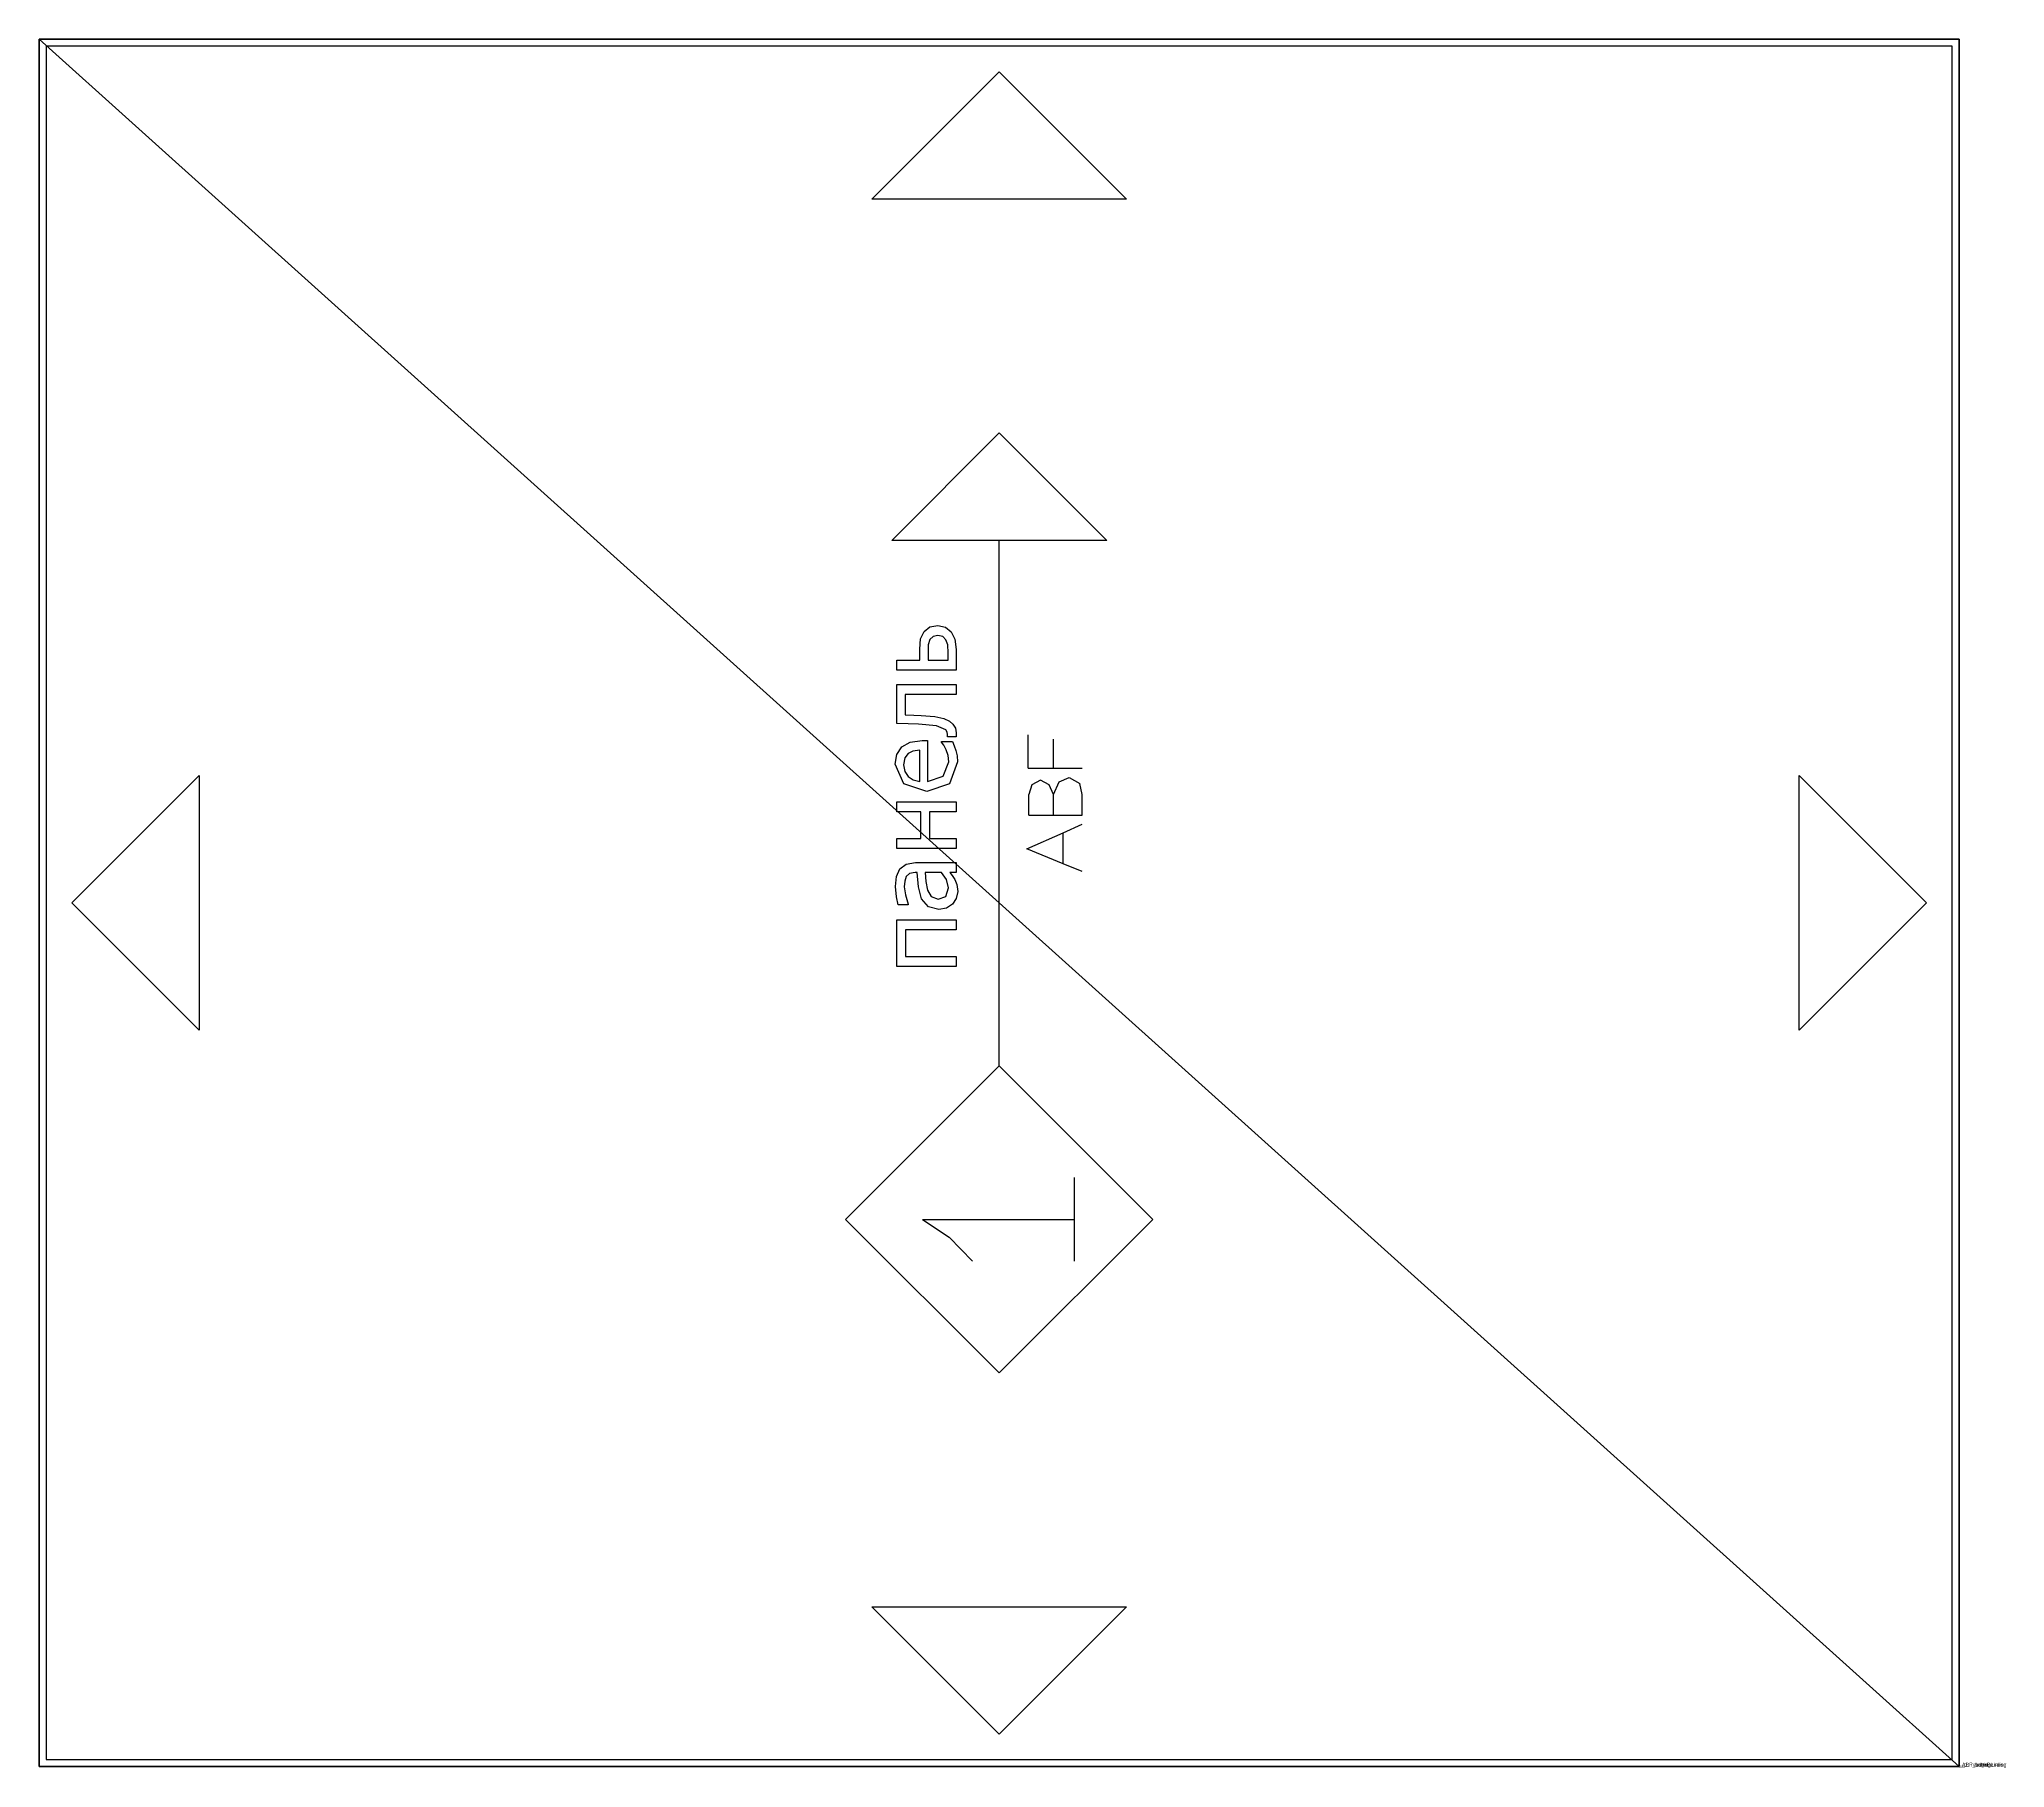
# Model space of a CAD drawing. Extents: x -4122 to 12, y -720 to 450.
# Drawn here: x -500 to 12, y 0 to 450 of the extents above; entities that cross this region are included whole.
import ezdxf

# ---------------------------------------------------------------- set-up
doc = ezdxf.new("R2010")
doc.units = 0
doc.header["$LTSCALE"] = 25.4
doc.layers.get('0').update_dxf_attribs({"linetype": 'CONTINUOUS'})
for name, color, linetype in [('ABF_CUTTINGLINES', 22, 'CONTINUOUS'), ('ABF_EDGEBANDING', 221, 'CONTINUOUS'), ('ABF_LABEL', 33, 'CONTINUOUS')]:
    doc.layers.add(name, color=color, linetype=linetype)

# ---------------------------------------------------------------- blocks, each defined once
blk = doc.blocks.new('GROUP15_1')
at = {"layer": 'ABF_LABEL', "color": 0}
for p, q in [((-10.51, 7.13), (-10.51, 16.91)), ((-10.51, 16.91), (-2.79, 16.91)), ((-2.79, 16.91), (-2.79, 7.13)), ((-0.29, 16.7), (1.01, 16.99)), ((-0.29, 15.03), (-0.29, 16.7)), ((1.01, 16.99), (2.69, 17.15)), ((2.69, 17.15), (4.39, 16.99)), ((4.39, 16.99), (5.64, 16.42)), ((5.64, 16.42), (6.43, 15.38)), ((9.01, 7.13), (9.01, 16.91)), ((9.01, 16.91), (10.65, 16.91)), ((10.65, 16.91), (10.65, 12.95)), ((15.09, 12.95), (15.09, 16.91)), ((15.09, 16.91), (16.73, 16.91)), ((16.73, 16.91), (16.73, 7.13)), ((19.68, 15.77), (22.96, 17.18)), ((22.96, 17.18), (24.57, 16.92)), ((24.57, 16.92), (25.8, 16.1)), ((29.62, 15.04), (29.68, 16.91)), ((29.68, 16.91), (36.12, 16.91)), ((36.12, 16.91), (36.12, 7.13)), ((38.51, 7.13), (38.51, 16.91)), ((38.51, 16.91), (40.15, 16.91)), ((40.15, 16.91), (40.15, 13.1)), ((-4.44, 15.49), (-8.87, 15.49)), ((-8.87, 15.49), (-8.87, 7.13)), ((-4.44, 7.13), (-4.44, 15.49)), ((-0.2, 15.03), (-0.29, 15.03)), ((1.34, 15.52), (-0.2, 15.03)), ((0.7, 12.83), (2.64, 13.35)), ((2.68, 15.7), (1.34, 15.52)), ((2.64, 13.35), (5.06, 13.57)), ((3.62, 15.63), (2.68, 15.7)), ((4.39, 15.36), (3.62, 15.63)), ((4.88, 14.82), (4.39, 15.36)), ((5.06, 13.88), (4.88, 14.82)), ((5.06, 13.57), (5.06, 13.88)), ((6.43, 15.38), (6.7, 13.82)), ((6.7, 13.82), (6.7, 7.13)), ((18.43, 11.96), (19.68, 15.77)), ((20.35, 14.2), (20.11, 13.11)), ((20.11, 13.11), (25.28, 13.11)), ((20.91, 15.06), (20.35, 14.2)), ((21.75, 15.63), (20.91, 15.06)), ((22.86, 15.83), (21.75, 15.63)), ((23.98, 15.63), (22.86, 15.83)), ((24.72, 15.07), (23.98, 15.63)), ((25.12, 14.26), (24.72, 15.07)), ((25.28, 13.11), (25.12, 14.26)), ((25.8, 16.1), (26.6, 14.73)), ((26.6, 14.73), (26.88, 12.74)), ((29.27, 10.34), (29.56, 13.34)), ((29.56, 13.34), (29.62, 15.04)), ((31.06, 14.13), (31.01, 12.92)), ((31.11, 15.53), (31.06, 14.13)), ((34.48, 15.53), (31.11, 15.53)), ((34.48, 7.13), (34.48, 15.53)), ((40.15, 13.1), (41.98, 13.1)), ((41.98, 13.1), (43.69, 12.99)), ((-52.36, 12.66), (-55.28, 8.26)), ((-52.36, 12.66), (-52.36, -12.45)), ((-1.09, 9.97), (-0.66, 11.7)), ((-0.85, 8.72), (-1.09, 9.97)), ((-0.66, 11.7), (0.7, 12.83)), ((1.04, 11.23), (0.61, 10.07)), ((0.61, 10.07), (1.08, 8.8)), ((2.12, 11.85), (1.04, 11.23)), ((3.57, 12.11), (2.12, 11.85)), ((5.06, 12.25), (3.57, 12.11)), ((5.06, 9.54), (5.06, 12.25)), ((10.65, 12.95), (15.09, 12.95)), ((15.09, 11.54), (10.65, 11.54)), ((10.65, 11.54), (10.65, 7.13)), ((15.09, 7.13), (15.09, 11.54)), ((19.72, 8.22), (18.43, 11.96)), ((26.88, 11.85), (20.11, 11.85)), ((20.11, 11.85), (20.96, 9.24)), ((26.88, 12.74), (26.88, 11.85)), ((28.63, 8.84), (29.27, 10.34)), ((30.83, 10.62), (30.51, 9.13)), ((31.01, 12.92), (30.83, 10.62)), ((41.38, 11.77), (40.15, 11.77)), ((40.15, 11.77), (40.15, 8.44)), ((42.72, 11.73), (41.38, 11.77)), ((43.56, 11.47), (42.72, 11.73)), ((44.06, 10.92), (43.56, 11.47)), ((43.69, 12.99), (44.9, 12.43)), ((44.22, 10.13), (44.06, 10.92)), ((44.06, 9.34), (44.22, 10.13)), ((44.9, 12.43), (45.66, 11.47)), ((45.92, 10.16), (45.63, 8.87)), ((45.66, 11.47), (45.92, 10.16)), ((-55.28, 8.26), (-59.25, 4.4)), ((-8.87, 7.13), (-10.51, 7.13)), ((-2.79, 7.13), (-4.44, 7.13)), ((-0.22, 7.73), (-0.85, 8.72)), ((0.73, 7.09), (-0.22, 7.73)), ((1.88, 6.86), (0.73, 7.09)), ((1.08, 8.8), (2.47, 8.37)), ((3.02, 6.98), (1.88, 6.86)), ((2.47, 8.37), (3.88, 8.71)), ((3.87, 7.33), (3.02, 6.98)), ((4.52, 7.76), (3.87, 7.33)), ((3.88, 8.71), (5.06, 9.54)), ((5.06, 8.17), (4.52, 7.76)), ((5.06, 7.13), (5.06, 8.17)), ((6.7, 7.13), (5.06, 7.13)), ((10.65, 7.13), (9.01, 7.13)), ((16.73, 7.13), (15.09, 7.13)), ((23.35, 6.9), (19.72, 8.22)), ((20.96, 9.24), (23.34, 8.34)), ((23.34, 8.34), (24.4, 8.46)), ((24.34, 6.97), (23.35, 6.9)), ((25.21, 7.17), (24.34, 6.97)), ((24.4, 8.46), (25.34, 8.78)), ((25.98, 7.44), (25.21, 7.17)), ((25.34, 8.78), (26.1, 9.17)), ((26.7, 7.73), (25.98, 7.44)), ((26.1, 9.17), (26.6, 9.52)), ((26.6, 9.52), (26.7, 9.52)), ((26.7, 9.52), (26.7, 7.73)), ((27.49, 7.13), (27.49, 8.57)), ((27.49, 8.57), (27.58, 8.57)), ((27.8, 7.12), (27.49, 7.13)), ((27.58, 8.57), (27.7, 8.56)), ((27.7, 8.56), (27.86, 8.55)), ((28.15, 7.11), (27.8, 7.12)), ((27.86, 8.55), (28.27, 8.61)), ((28.93, 7.24), (28.15, 7.11)), ((28.27, 8.61), (28.63, 8.84)), ((29.56, 7.64), (28.93, 7.24)), ((30.09, 8.22), (29.56, 7.64)), ((30.51, 9.13), (30.09, 8.22)), ((36.12, 7.13), (34.48, 7.13)), ((41.93, 7.13), (38.51, 7.13)), ((40.15, 8.44), (41.35, 8.44)), ((41.35, 8.44), (42.7, 8.52)), ((43.62, 7.31), (41.93, 7.13)), ((42.7, 8.52), (43.53, 8.8)), ((43.53, 8.8), (44.06, 9.34)), ((44.86, 7.94), (43.62, 7.31)), ((45.63, 8.87), (44.86, 7.94)), ((-26.95, 0), (59.97, 0)), ((6.49, -10.57), (8.95, -4.58)), ((8.95, -4.58), (11.61, -10.57)), ((14.53, -4.88), (17.96, -4.88)), ((14.53, -4.88), (14.53, -8.98)), ((19.51, -5.38), (17.96, -4.88)), ((20.29, -6.84), (19.51, -5.38)), ((22.27, -4.79), (22.27, -8.97)), ((22.27, -4.79), (27.81, -4.79)), ((14.53, -8.98), (14.53, -13.72)), ((14.53, -8.98), (17.96, -8.98)), ((17.96, -8.98), (19.55, -8.25)), ((17.96, -8.98), (20.04, -9.9)), ((19.55, -8.25), (20.29, -6.84)), ((22.27, -8.97), (27.09, -8.97)), ((22.27, -8.97), (22.27, -13.72)), ((-59.25, -12.45), (-52.36, -12.45)), ((-52.36, -12.45), (-45.44, -12.45)), ((5.21, -13.72), (6.49, -10.57)), ((6.49, -10.57), (11.61, -10.57)), ((11.61, -10.57), (13.01, -13.72)), ((20.74, -11.59), (19.76, -13.36)), ((20.04, -9.9), (20.74, -11.59)), ((14.53, -13.72), (17.96, -13.72)), ((17.96, -13.72), (19.76, -13.36))]:
    blk.add_line(p, q, dxfattribs=at)
for points in [[(-26.95, 0, 0), (-52.35, -25.4, 0), (-77.75, 0, 0), (-52.35, 25.4, 0), (-26.95, 0, 0)], [(59.97, 17.78, 0), (77.75, 0, 0), (59.97, -17.78, 0), (59.97, 17.78, 0)]]:
    blk.add_polyline3d(points, close=True, dxfattribs=at)
blk = doc.blocks.new('GROUP8_1')
at = {"layer": 'ABF_CUTTINGLINES', "color": 0}
blk.add_polyline3d([(-1.8, 1.8, 0), (-1.8, 448.2, 0), (-498.2, 448.2, 0), (-498.2, 1.8, 0), (-1.8, 1.8, 0)], close=True, dxfattribs=at)
blk = doc.blocks.new('GROUP9_2')
at = {"layer": 'ABF_EDGEBANDING', "color": 0}
for points in [[(-250, 441.56, 0), (-216.82, 408.38, 0), (-283.18, 408.38, 0), (-250, 441.56, 0)], [(-491.56, 225, 0), (-458.38, 258.18, 0), (-458.38, 191.82, 0), (-491.56, 225, 0)], [(-8.44, 225, 0), (-41.62, 191.82, 0), (-41.62, 258.18, 0), (-8.44, 225, 0)], [(-250, 8.44, 0), (-283.18, 41.62, 0), (-216.82, 41.62, 0), (-250, 8.44, 0)]]:
    blk.add_polyline3d(points, close=True, dxfattribs=at)
blk = doc.blocks.new('_______2')
at = {"color": 0}
for p, q in [((-500, 450, 18), (0, 450, 18)), ((-500, 0, 18), (-500, 450, 18)), ((-500, 0), (-500, 450)), ((-500, 450), (0, 450)), ((-500, 0, 18), (-500, 450, 18)), ((-500, 450, 18), (-500, 450)), ((-500, 0), (-500, 450)), ((-500, 450, 18), (0, 450, 18)), ((-500, 450), (0, 450)), ((-500, 450, 18), (-500, 450)), ((0, 450, 18), (0, 0, 18)), ((0, 450), (0, 0)), ((0, 450, 18), (0, 450)), ((0, 450, 18), (0, 0, 18)), ((0, 450), (0, 0)), ((0, 450, 18), (0, 450)), ((0, 0, 18), (-500, 0, 18)), ((0, 0), (-500, 0)), ((0, 0, 18), (-500, 0, 18)), ((-500, 0, 18), (-500, 0)), ((0, 0), (-500, 0)), ((-500, 0, 18), (-500, 0)), ((0, 0, 18), (0, 0)), ((0, 0, 18), (0, 0))]:
    blk.add_line(p, q, dxfattribs=at)
at = {"layer": 'ABF_CUTTINGLINES', "color": 0}
ref = blk.add_blockref('GROUP8_1', (0, 0, 18), dxfattribs=at)
ref.add_attrib('Skp_GroupInstanceName', '_ABF_cuttingLines', (0, 0), dxfattribs={"layer": '0', "height": 1})
at = {"layer": 'ABF_EDGEBANDING', "color": 0}
ref = blk.add_blockref('GROUP9_2', (0, 0, 18), dxfattribs=at)
ref.add_attrib('Skp_GroupInstanceName', '_ABF_edgeBanding', (0, 0), dxfattribs={"layer": '0', "height": 1})
at = {"layer": 'ABF_LABEL', "color": 0}
ref = blk.add_blockref('GROUP15_1', (-250, 225, 18), dxfattribs=dict(at, xscale=1.574803149606299, yscale=1.574803149606299, rotation=90))
ref.add_attrib('Skp_GroupInstanceName', '_ABF_Label', (0, 0), dxfattribs={"layer": '0', "height": 1})
at = {"color": 7}
mesh = blk.add_polyface(dxfattribs=at)
corners = [(0, 0, 18), (-500, 450, 18), (-500, 0, 18), (0, 450, 18)]
mesh.append_faces([[corners[k] for k in face] for face in [(0, 1, 2), (1, 0, 3)]], dxfattribs={"vtx0": -1, "color": 7})
at = {"color": 0}
mesh = blk.add_polyface(dxfattribs=at)
corners = [(-500, 450), (0, 0), (-500, 0), (0, 450)]
mesh.append_faces([[corners[k] for k in face] for face in [(0, 1, 2), (1, 0, 3)]], dxfattribs={"vtx0": -1, "color": 0})
mesh = blk.add_polyface(dxfattribs=at)
corners = [(-500, 450, 18), (-500, 0), (-500, 0, 18), (-500, 450)]
mesh.append_faces([[corners[k] for k in face] for face in [(0, 1, 2), (1, 0, 3)]], dxfattribs={"vtx0": -1, "color": 0})
mesh = blk.add_polyface(dxfattribs=at)
corners = [(-500, 450, 18), (0, 450), (-500, 450), (0, 450, 18)]
mesh.append_faces([[corners[k] for k in face] for face in [(0, 1, 2), (1, 0, 3)]], dxfattribs={"vtx0": -1, "color": 0})
mesh = blk.add_polyface(dxfattribs=at)
corners = [(0, 450), (0, 0, 18), (0, 0), (0, 450, 18)]
mesh.append_faces([[corners[k] for k in face] for face in [(0, 1, 2), (1, 0, 3)]], dxfattribs={"vtx0": -1, "color": 0})
mesh = blk.add_polyface(dxfattribs=at)
corners = [(0, 0, 18), (-500, 0), (0, 0), (-500, 0, 18)]
mesh.append_faces([[corners[k] for k in face] for face in [(0, 1, 2), (1, 0, 3)]], dxfattribs={"vtx0": -1, "color": 0})
blk = doc.blocks.new('THICKNESS_18')
at = {"color": 0}
ref = blk.add_blockref('_______2', (0, 0), dxfattribs=at)
ref.add_attrib('Skp_GroupInstanceName', '__1. панель', (0, 0), dxfattribs={"height": 1})

msp = doc.modelspace()

# ---------------------------------------------------------------- block references
at = {"color": 0}
ref = msp.add_blockref('THICKNESS_18', (0, 0), dxfattribs=at)
ref.add_attrib('Skp_ComponentInstanceName', 'ABF_Flatten', (0, 0), dxfattribs={"height": 0.2})

doc.saveas('drawing.dxf')
